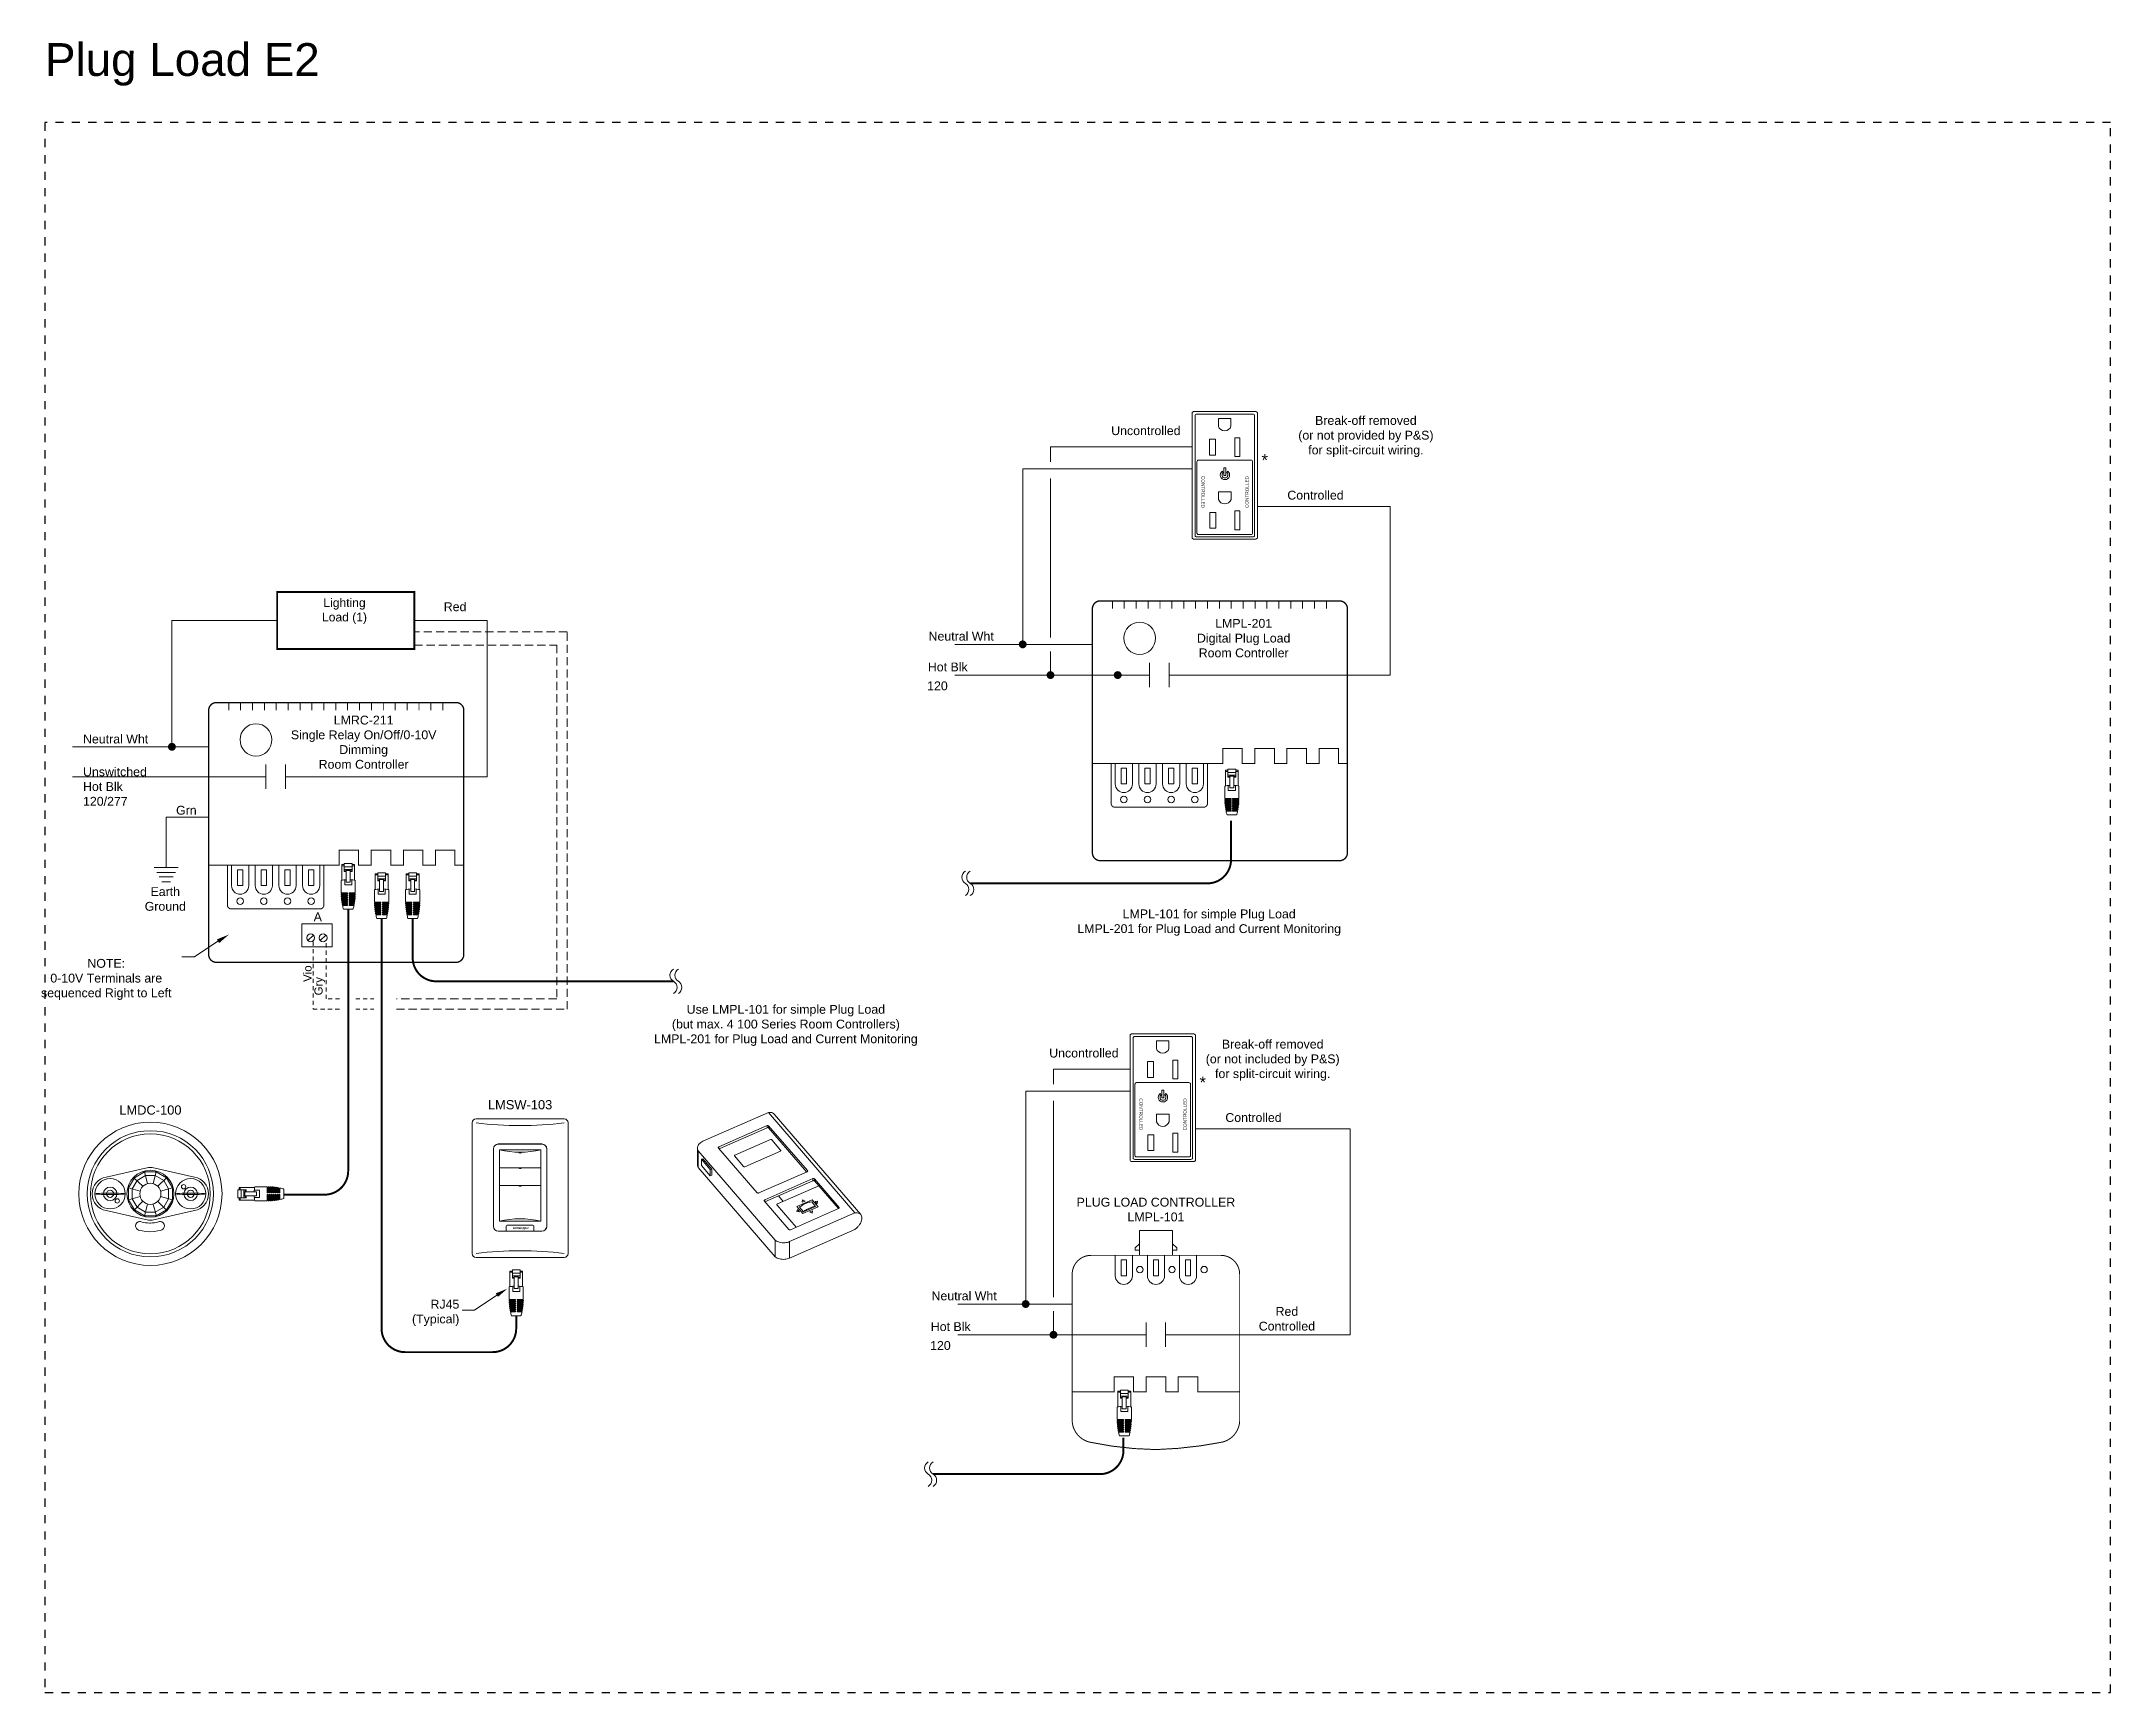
# Model space of a CAD drawing. Header units: inches. Extents: x -60 to 2005, y -577 to 104.
# Drawn here: x 11.5 to 74.7, y -68.3 to -17.9 of the extents above; entities that cross this region are included whole.
import ezdxf
from ezdxf.enums import TextEntityAlignment as Align

# ---------------------------------------------------------------- set-up
doc = ezdxf.new("R2010")
doc.units = ezdxf.units.IN
doc.header["$MEASUREMENT"] = 0
for name, pattern in [('Demo', [0.5, 0.25, -0.25]), ('HIDDEN', [0.375, 0.25, -0.125]), ('HIDDEN2', [0.1875, 0.125, -0.0625])]:
    doc.linetypes.add(name, pattern=pattern)
doc.layers.get('0').update_dxf_attribs({"lineweight": 5})
doc.layers.add('PS Borders', color=40, linetype='Demo', lineweight=5, plot=False)
for name, color, linetype, lineweight in [('WS', 3, 'Continuous', 5), ('WS_DETAIL', 7, 'Continuous', 5), ('WS_LineVoltage', 1, 'Continuous', 5), ('WS_LowVoltage', 6, 'Continuous', 5)]:
    doc.layers.add(name, color=color, linetype=linetype, lineweight=lineweight)
doc.styles.add('ARIAL', font='arial.ttf')

msp = doc.modelspace()

# ---------------------------------------------------------------- texts
at = {"style": 'ARIAL'}
for s, p in [('Uncontrolled', (46.314, -29.805)), ('Controlled', (51.293, -31.773)), ('Uncontrolled', (44.421, -48.801)), ('Controlled', (49.4, -50.769))]:
    msp.add_text(s, height=0.27, dxfattribs=at).set_placement(p, align=Align.MIDDLE_RIGHT)
for rotation, p in [(270, (47.053, -31.676)), (90, (48.289, -31.676)), (270, (45.16, -50.672)), (90, (46.396, -50.672))]:
    msp.add_text('CONTROLLED', height=0.1025, rotation=rotation, dxfattribs=at).set_placement(p, align=Align.TOP_CENTER)
at = {"lineweight": -3, "insert": (11.643, -17.977), "char_height": 1, "attachment_point": 1, "style": 'ARIAL'}
msp.add_mtext_dynamic_manual_height_columns('Plug Load E2', width=21.74617, gutter_width=1, heights=[0], dxfattribs=at)
at = {"style": 'ARIAL'}
for s, insert, char_height, width, attachment_point in [('Break-off removed\\P(or not provided by P&S) \\Pfor split-circuit wiring.', (51.973, -29.358), 0.27, 5.39734, 2), ('LMRC-211 \\PSingle Relay On/Off/0-10V Dimming \\PRoom Controller', (21.372, -38.503), 0.27, 5.65995, 2), ('Grn', (15.645, -41.392), 0.2699, 4.23614, 4), ('Earth\\PGround', (15.316, -44.1), 0.2699, 6.92856, 5), ('A', (19.972, -44.642), 0.27, 0.63245, 5), ('LMPL-101 for simple Plug Load\\PLMPL-201 for Plug Load and Current Monitoring', (47.188, -44.419), 0.27, 8.75726, 2), ('NOTE:\\P0-10V Terminals are sequenced Right to Left', (13.513, -46.554), 0.26989, 4.14224, 5), ('Use LMPL-101 for simple Plug Load^J(but max. 4 100 Series Room Controllers)\\PLMPL-201 for Plug Load and Current Monitoring', (34.263, -47.331), 0.27, 8.75726, 2), ('Break-off removed\\P(or not included by P&S) \\Pfor split-circuit wiring.', (49.127, -48.394), 0.27, 5.39734, 2), ('PLUG LOAD CONTROLLER\\PLMPL-101', (45.562, -53.217), 0.27, 6.12411, 2), ('Red\\PControlled', (49.561, -56.551), 0.27, 4.91646, 2)]:
    msp.add_mtext(s, dxfattribs=dict(at, insert=insert, char_height=char_height, width=width, attachment_point=attachment_point))
at = {"linetype": 'Continuous', "attachment_point": 4, "style": 'ARIAL'}
for s, insert, char_height, width in [('*', (48.786, -30.703), 0.364, 9.3476), ('Red', (23.818, -35.181), 0.27, 6.16099), ('Neutral Wht', (38.62, -36.08), 0.27, 2.38127), ('Hot Blk', (38.599, -37.018), 0.27, 1.51984), ('120', (38.577, -37.595), 0.27, 4.47708), ('Neutral Wht', (12.804, -39.218), 0.27, 4.47708), ('Unswitched\\PHot Blk\\P120/277', (12.804, -40.669), 0.27, 6.93133), ('*', (46.893, -49.699), 0.364, 9.3476), ('Neutral Wht', (38.71, -56.214), 0.27, 2.38127), ('Hot Blk', (38.689, -57.152), 0.27, 1.51984), ('120', (38.667, -57.729), 0.27, 4.47708)]:
    msp.add_mtext(s, dxfattribs=dict(at, insert=insert, char_height=char_height, width=width))
at = {"linetype": 'HIDDEN2', "insert": (20.788, -34.923), "char_height": 0.26382, "width": 1.48242, "attachment_point": 2, "style": 'ARIAL'}
msp.add_mtext('Lighting Load (1)', dxfattribs=at)
at = {"linetype": 'Continuous', "char_height": 0.2499, "width": 6.41514, "attachment_point": 4, "rotation": 90, "style": 'ARIAL'}
for s, insert in [('Vio', (19.658, -46.63)), ('Gry', (20.031, -47.042))]:
    msp.add_mtext(s, dxfattribs=dict(at, insert=insert))

# ---------------------------------------------------------------- blocks, each defined once
blk = doc.blocks.new('A$C756910A1')
at = {"layer": 'WS_DETAIL'}
for p, q in [((0.15, 6.6), (0.15, 10.17)), ((0.15, 10.17), (0.73, 10.17)), ((0.73, 9.92), (0.15, 9.92)), ((0.73, 10.43), (0.73, 8.56)), ((0.73, 10.43), (2.51, 10.43)), ((2.51, 9.66), (0.73, 9.66)), ((2.51, 10.43), (2.51, 8.56)), ((3.08, 10.17), (2.51, 10.17)), ((3.08, 9.92), (2.51, 9.92)), ((3.08, 6.6), (3.08, 10.17)), ((0, 6.56), (0, 3.73)), ((2.51, 9.06), (0.73, 9.06)), ((0.73, 8.74), (1.17, 8.74)), ((0.73, 8.56), (1.17, 8.56)), ((0.81, 6.7), (0.81, 5.55)), ((0.81, 5.55), (2.42, 5.55)), ((1.17, 6.17), (1.17, 9.06)), ((1.17, 8.85), (2.06, 8.85)), ((1.17, 6.17), (2.06, 6.17)), ((2.06, 6.17), (2.06, 9.06)), ((2.06, 8.74), (2.51, 8.74)), ((2.51, 8.56), (2.06, 8.56)), ((2.42, 6.7), (2.42, 5.55)), ((3.23, 6.56), (3.23, 3.73)), ((0, 3.73), (1.43, 3.73)), ((0, 3.51), (1.43, 3.51)), ((0.01, 3.29), (1.43, 3.29)), ((0.02, 3.06), (1.43, 3.06)), ((0.03, 2.84), (1.43, 2.84)), ((0.05, 2.62), (1.43, 2.62)), ((0.07, 2.4), (1.43, 2.4)), ((0.09, 2.18), (1.43, 2.18)), ((0.12, 1.96), (1.43, 1.96)), ((0.15, 1.74), (1.43, 1.74)), ((0.18, 1.52), (1.43, 1.52)), ((0.22, 1.3), (1.43, 1.3)), ((0.26, 1.08), (1.43, 1.08)), ((0.31, 0.86), (1.43, 0.86)), ((0.89, 3.73), (0.89, 3.51)), ((0.89, 3.29), (0.89, 3.06)), ((0.89, 2.84), (0.89, 2.62)), ((0.89, 2.4), (0.89, 2.18)), ((0.89, 1.96), (0.89, 1.74)), ((0.89, 1.52), (0.89, 1.3)), ((0.89, 1.08), (0.89, 0.86)), ((1.43, 3.51), (1.43, 3.73)), ((1.43, 3.06), (1.43, 3.29)), ((1.43, 2.62), (1.43, 2.84)), ((1.43, 2.18), (1.43, 2.4)), ((1.43, 1.74), (1.43, 1.96)), ((1.43, 1.3), (1.43, 1.52)), ((1.43, 0.86), (1.43, 1.08)), ((1.8, 3.73), (3.23, 3.73)), ((1.8, 3.51), (1.8, 3.73)), ((1.8, 3.51), (3.23, 3.51)), ((1.8, 3.29), (3.23, 3.29)), ((1.8, 3.06), (1.8, 3.29)), ((1.8, 3.06), (3.22, 3.06)), ((1.8, 2.84), (3.2, 2.84)), ((1.8, 2.62), (1.8, 2.84)), ((1.8, 2.62), (3.19, 2.62)), ((1.8, 2.4), (3.17, 2.4)), ((1.8, 2.18), (1.8, 2.4)), ((1.8, 2.18), (3.14, 2.18)), ((1.8, 1.96), (3.12, 1.96)), ((1.8, 1.74), (1.8, 1.96)), ((1.8, 1.74), (3.09, 1.74)), ((1.8, 1.52), (3.05, 1.52)), ((1.8, 1.3), (1.8, 1.52)), ((1.8, 1.3), (3.01, 1.3)), ((1.8, 1.08), (2.97, 1.08)), ((1.8, 0.86), (1.8, 1.08)), ((1.8, 0.86), (2.92, 0.86)), ((2.34, 3.73), (2.34, 3.51)), ((2.34, 3.29), (2.34, 3.06)), ((2.34, 2.84), (2.34, 2.62)), ((2.34, 2.4), (2.34, 2.18)), ((2.34, 1.96), (2.34, 1.74)), ((2.34, 1.52), (2.34, 1.3)), ((2.34, 1.08), (2.34, 0.86)), ((2.69, 0), (0.52, 0))]:
    blk.add_line(p, q, dxfattribs=at)
for centre, radius, start, end in [((1.62, -0.58), 7.33, 93.502, 102.7411), ((1.62, -0.58), 7.33, 77.2589, 86.498), ((13.49, 3.73), 13.49, 180.937, 181.8742), ((13.49, 3.73), 13.49, 182.8119, 183.7504), ((13.49, 3.73), 13.49, 184.6899, 185.6307), ((13.49, 3.73), 13.49, 186.573, 187.5171), ((13.49, 3.73), 13.49, 188.4632, 189.4117), ((13.49, 3.73), 13.49, 190.3627, 191.3167), ((13.49, 3.73), 13.49, 192.2739, 196.0379), ((-10.25, 3.73), 13.49, 343.9621, 347.7261), ((-10.25, 3.73), 13.49, 348.6833, 349.6373), ((-10.25, 3.73), 13.49, 350.5883, 351.5368), ((-10.25, 3.73), 13.49, 352.4829, 353.427), ((-10.25, 3.73), 13.49, 354.3693, 355.3101), ((-10.25, 3.73), 13.49, 356.2496, 357.1881), ((-10.25, 3.73), 13.49, 358.1258, 359.063)]:
    blk.add_arc(centre, radius, start, end, dxfattribs=at)
blk = doc.blocks.new('RJ45')
at = {"layer": 'WS_DETAIL', "xscale": 1.117448685388325, "yscale": 1.117448685388325, "zscale": 1.117448685388325}
blk.add_blockref('A$C756910A1', (59.47, 150.68), dxfattribs=at)
blk = doc.blocks.new('A$C28216DC1')
at = {"layer": 'WS_DETAIL'}
blk.add_lwpolyline([(22.84, 8.11), (17.13, 4.27), (13.98, 4.27)], dxfattribs=at)
blk.add_solid([(23.11, 7.67), (22.56, 8.56), (25.52, 9.76)], dxfattribs=at)
at = {"layer": 'WS_DETAIL', "linetype": 'Continuous', "insert": (13.29, 3.59), "char_height": 2.25, "width": 37.309, "attachment_point": 6, "style": 'ARIAL'}
blk.add_mtext('\\pi29.81;RJ45\\P\\pi22.42;(Typical)', dxfattribs=at)
blk = doc.blocks.new('A$C222B27AB')
at = {"const_width": 0.25}
blk.add_lwpolyline([(0.12, 11.27), (0.12, 1.12, 0.414214), (1.12, 0.12), (23.67, 0.12, 0.414214), (24.67, 1.12), (24.67, 11.27)], format="xyb", dxfattribs=at)
for points in [[(2.69, 6.06), (4.02, 6.06), (4.02, 10.08), (2.69, 10.08)], [(8.72, 6.06), (10.05, 6.06), (10.05, 10.08), (8.72, 10.08)], [(14.75, 6.06), (16.07, 6.06), (16.07, 10.08), (14.75, 10.08)], [(20.78, 6.06), (22.1, 6.06), (22.1, 10.08), (20.78, 10.08)]]:
    blk.add_lwpolyline(points, close=True)
at = {"layer": 'WS_DETAIL'}
for p, q in [((1.17, 11.27), (1.17, 6.06)), ((5.54, 6.06), (5.54, 11.27)), ((7.2, 11.27), (7.2, 6.06)), ((11.57, 6.06), (11.57, 11.27)), ((13.23, 11.27), (13.23, 6.06)), ((17.6, 6.06), (17.6, 11.27)), ((19.26, 11.27), (19.26, 6.06)), ((23.62, 6.06), (23.62, 11.27))]:
    blk.add_line(p, q, dxfattribs=at)
for centre in [(3.36, 2.11), (9.38, 2.11), (15.41, 2.11), (21.44, 2.11)]:
    blk.add_circle(centre, 0.82, dxfattribs=at)
for centre in [(3.36, 6.06), (9.38, 6.06), (15.41, 6.06), (21.44, 6.06)]:
    blk.add_arc(centre, 2.18, 180, 0, dxfattribs=at)
blk = doc.blocks.new('A$C2A821E27')
for p, q in [((1.27, 1.3), (2.43, 2.46)), ((3.84, 1.3), (5, 2.46))]:
    blk.add_line(p, q)
blk.add_lwpolyline([(0, 4.76), (6.27, 4.76), (6.27, 0), (0, 0)], close=True)
for centre in [(1.85, 1.88), (4.42, 1.88)]:
    blk.add_circle(centre, 0.82)
blk = doc.blocks.new('A$C017659A6')
for p, q in [((0, 0.245), (0.409, 0.245)), ((0.044, 0.16), (0.365, 0.16)), ((0.082, 0.085), (0.326, 0.085)), ((0.129, 0), (0.28, 0))]:
    blk.add_line(p, q)
blk = doc.blocks.new('LMCT-100_i')
at = {"extrusion": (0, 0.700492, 0.71366)}
for p, q in [((-24.44, 12.57), (-4.49, 21.34)), ((21.96, -9.31), (-4.49, 21.34)), ((-2.72, 20.82), (23.73, -9.83)), ((-19.6, 10.84), (-4.88, 17.31)), ((-4.88, 16.69), (-19.52, 10.26)), ((-14.71, 8.31), (-3.84, 13.09)), ((-4.89, 17.31), (-4.89, 16.68)), ((-4.39, 17.23), (7.47, 3.58)), ((-4.39, 17.22), (-4.39, 16.6)), ((7.2, 3.17), (-4.39, 16.6)), ((-3.47, 13.03), (-0.73, 9.81)), ((-26.13, 10.41), (-26.13, 5.37)), ((-25.93, 9.59), (-25.93, 4.54)), ((-25.92, 9.59), (-2.4, -17.69)), ((-24.48, 7.23), (-24.92, 7.04)), ((-24.92, 7.04), (-22.2, 3.89)), ((-24.92, 7.04), (-24.92, 5.11)), ((-7.85, -3.15), (-19.72, 10.49)), ((-19.6, 10.84), (-19.6, 10.35)), ((-12.03, 4.85), (-14.8, 8.05)), ((-0.8, 9.56), (-11.67, 4.79)), ((-22.2, 1.96), (-24.92, 5.11)), ((-22.2, 3.89), (-21.76, 4.08)), ((-22.2, 1.96), (-22.2, 3.89)), ((-21.76, 2.15), (-22.2, 1.96)), ((-21.76, 2.15), (-21.76, 4.08)), ((7.36, 3.23), (-7.36, -3.23)), ((-5.6, -5.33), (9.12, 1.14)), ((9.12, 0.51), (-5.52, -5.91)), ((7.47, 3.58), (7.47, 3.31)), ((9.12, 1.14), (9.12, 0.51)), ((9.61, 1.05), (17.1, -7.63)), ((9.61, 1.05), (9.61, 0.43)), ((16.9, -8.02), (9.61, 0.43)), ((1.77, -14.36), (-5.72, -5.68)), ((-5.6, -5.33), (-5.6, -5.82)), ((-1.72, -6.58), (10.88, -1.04)), ((0.07, -5.79), (-1.38, -4.1)), ((4.2, -7.4), (8.9, -5.34)), ((8.76, -5.94), (9.96, -7.33)), ((10.7, -7.42), (8.9, -5.34)), ((3.96, -13.7), (-1.84, -6.93)), ((21.96, -9.31), (2, -18.08)), ((16.98, -7.98), (2.27, -14.44)), ((6, -9.49), (4.2, -7.4)), ((5.05, -8.96), (4.42, -8.23)), ((6.24, -8.97), (5.04, -7.57)), ((6, -9.49), (10.7, -7.42)), ((6.24, -8.97), (9.96, -7.33)), ((17.1, -7.63), (17.1, -7.9)), ((-2.4, -22.73), (-2.4, -17.69)), ((2, -23.12), (21.96, -14.36)), ((2, -18.08), (2, -23.12))]:
    blk.add_line(p, q, dxfattribs=at)
for p, q in [((5.83, -6.07), (5.93, -5.37)), ((6.71, -5.7), (5.93, -5.37)), ((9.78, -5.85), (10.48, -5.73)), ((10.4, -6.57), (10.48, -5.73)), ((4.42, -8.23), (4.2, -8.91)), ((5.05, -8.96), (4.2, -8.91)), ((8.87, -9.36), (8.09, -9.03)), ((8.87, -9.36), (8.97, -8.66))]:
    blk.add_line(p, q)
at = {"extrusion": (-0.310472, -0.62793, 0.71366)}
for p, q in [((6.71, -5.7), (5.83, -6.07)), ((8.97, -8.66), (8.09, -9.03))]:
    blk.add_line(p, q, dxfattribs=at)
at = {"extrusion": (-0.692921, 0.102711, 0.71366)}
blk.add_line((10.4, -6.57), (9.78, -5.85), dxfattribs=at)
for centre in [(-4.71, 16.87), (-4.71, 16.25)]:
    blk.add_arc(centre, 0.477, 48.60147, 112.12899)
for points, knots in [([(-4.49, 21.34), (-4.24, 21.37), (-3.76, 21.38), (-3.16, 21.21), (-2.85, 20.98), (-2.72, 20.83), (-2.72, 20.82)], [0, 0, 0, 0, 0.1, 0.2, 0.3, 0.3044799, 0.3044799, 0.3044799, 0.3044799]), ([(-25.93, 4.54), (-26.02, 4.72), (-26.11, 5), (-26.13, 5.28), (-26.13, 5.37)], [0, 0, 0, 0, 0.1666667, 0.2459578, 0.2459578, 0.2459578, 0.2459578])]:
    blk.add_open_spline(points, degree=3, knots=knots)
for points in [[(-3.84, 13.09), (-3.82, 13.1), (-3.78, 13.11), (-3.71, 13.12), (-3.64, 13.11), (-3.57, 13.1), (-3.52, 13.07), (-3.49, 13.04), (-3.47, 13.03)], [(-24.44, 12.57), (-24.67, 12.47), (-25.09, 12.23), (-25.6, 11.79), (-25.95, 11.27), (-26.13, 10.71), (-26.14, 10.14), (-26.02, 9.77), (-25.93, 9.59)], [(-19.72, 10.49), (-19.73, 10.51), (-19.76, 10.55), (-19.77, 10.62), (-19.77, 10.69), (-19.73, 10.75), (-19.68, 10.8), (-19.63, 10.83), (-19.6, 10.84)], [(-14.8, 8.05), (-14.81, 8.07), (-14.83, 8.1), (-14.84, 8.15), (-14.83, 8.2), (-14.81, 8.24), (-14.77, 8.28), (-14.73, 8.3), (-14.71, 8.31)], [(-0.73, 9.81), (-0.72, 9.8), (-0.7, 9.77), (-0.69, 9.72), (-0.69, 9.67), (-0.72, 9.62), (-0.76, 9.58), (-0.8, 9.56), (-0.82, 9.55)], [(-11.67, 4.79), (-11.69, 4.78), (-11.73, 4.76), (-11.8, 4.75), (-11.87, 4.76), (-11.93, 4.78), (-11.99, 4.81), (-12.02, 4.83), (-12.03, 4.85)], [(7.47, 3.58), (7.49, 3.56), (7.51, 3.52), (7.53, 3.46), (7.52, 3.39), (7.48, 3.32), (7.43, 3.27), (7.38, 3.24), (7.35, 3.23)], [(9.12, 1.14), (9.14, 1.15), (9.2, 1.17), (9.3, 1.18), (9.39, 1.17), (9.48, 1.15), (9.56, 1.11), (9.6, 1.07), (9.61, 1.05)], [(9.61, 0.43), (9.6, 0.45), (9.56, 0.48), (9.48, 0.52), (9.39, 0.55), (9.3, 0.56), (9.2, 0.54), (9.14, 0.53), (9.12, 0.51)], [(-7.36, -3.23), (-7.38, -3.24), (-7.44, -3.26), (-7.54, -3.27), (-7.63, -3.27), (-7.72, -3.24), (-7.8, -3.2), (-7.84, -3.17), (-7.85, -3.15)], [(-5.72, -5.68), (-5.73, -5.66), (-5.76, -5.62), (-5.77, -5.56), (-5.76, -5.49), (-5.73, -5.42), (-5.67, -5.37), (-5.62, -5.34), (-5.6, -5.33)], [(5.04, -7.57), (5.33, -7.34), (5.94, -6.91), (6.9, -6.4), (7.85, -6.06), (8.47, -5.96), (8.76, -5.94)], [(-1.84, -6.93), (-1.85, -6.91), (-1.88, -6.87), (-1.89, -6.8), (-1.88, -6.74), (-1.85, -6.67), (-1.8, -6.62), (-1.75, -6.59), (-1.72, -6.58)], [(9.96, -7.33), (9.67, -7.35), (9.06, -7.46), (8.1, -7.8), (7.14, -8.3), (6.53, -8.73), (6.24, -8.97)], [(17.1, -7.63), (17.12, -7.65), (17.14, -7.69), (17.16, -7.75), (17.15, -7.82), (17.11, -7.88), (17.06, -7.94), (17.01, -7.97), (16.98, -7.98)], [(21.96, -14.36), (22.21, -14.17), (22.68, -13.76), (23.28, -13.06), (23.74, -12.32), (24.02, -11.58), (24.12, -10.88), (24.02, -10.27), (23.74, -9.78), (23.28, -9.44), (22.68, -9.27), (22.21, -9.28), (21.96, -9.31)], [(-2.4, -17.69), (-2.22, -17.83), (-1.8, -18.07), (-1.08, -18.32), (-0.3, -18.46), (0.5, -18.47), (1.29, -18.34), (1.78, -18.18), (2, -18.08)], [(2.27, -14.44), (2.24, -14.46), (2.18, -14.48), (2.09, -14.49), (1.99, -14.48), (1.9, -14.45), (1.83, -14.42), (1.79, -14.38), (1.77, -14.36)], [(2, -23.12), (1.78, -23.22), (1.29, -23.39), (0.5, -23.51), (-0.3, -23.5), (-1.08, -23.37), (-1.8, -23.11), (-2.22, -22.87), (-2.4, -22.73)]]:
    blk.add_open_spline(points, degree=3)
at = {"layer": 'WS_DETAIL'}
blk.add_line((-24.48, 7.23), (-21.76, 4.08), dxfattribs=at)
at = {"layer": 'WS_DETAIL', "extrusion": (0, 0.700492, 0.71366)}
blk.add_line((-25.93, 4.54), (-2.4, -22.73), dxfattribs=at)
blk = doc.blocks.new('WallPlate1Gang')
for p, q in [((-11.72, 0.96), (-11.72, 32.87)), ((-10.76, 33.83), (10.76, 33.83)), ((11.72, 32.87), (11.72, 0.96)), ((-6.49, 26.51), (-6.49, 7.57)), ((-5.31, 27.69), (5.31, 27.69)), ((6.49, 26.51), (6.49, 7.57)), ((5.31, 6.39), (-5.31, 6.39)), ((-10.76, 0), (10.76, 0))]:
    blk.add_line(p, q)
for centre, radius, start, end in [((-10.76, 32.87), 0.96, 90, 180), ((0, 117.5), 85.31, 262.7571, 277.2429), ((10.76, 32.87), 0.96, 0, 90), ((-5.31, 26.51), 1.18, 90, 180), ((5.31, 26.51), 1.18, 0, 90), ((-5.31, 7.57), 1.18, 180, 270), ((5.31, 7.57), 1.18, 270, 0), ((-10.76, 0.96), 0.96, 180, 270), ((0, -83.67), 85.31, 82.7571, 97.2429), ((10.76, 0.96), 0.96, 270, 0)]:
    blk.add_arc(centre, radius, start, end)
blk = doc.blocks.new('*U137')
blk.add_blockref('WallPlate1Gang', (0, -0.01))
blk = doc.blocks.new('*U252')
for p, q in [((-5.32, 21.31), (5.32, 21.31)), ((-6.5, 20.13), (-6.5, 1.18)), ((-5.07, 2.44), (-5.07, 19.89)), ((-5.07, 19.89), (5.07, 19.89)), ((-5.07, 19.89), (5.07, 19.89)), ((-5.07, 19.89), (5.07, 19.89)), ((-5.07, 19.89), (5.07, 19.89)), ((-5.07, 19.89), (5.07, 19.89)), ((-5.07, 19.89), (5.07, 19.89)), ((-5.07, 19.89), (5.07, 19.89)), ((-5.07, 15.52), (0, 15.52)), ((-0.33, 19.29), (-0.33, 19.19)), ((-0.33, 15.53), (-0.33, 15.42)), ((0, 15.52), (5.07, 15.52)), ((0.33, 19.29), (0.33, 19.19)), ((0.33, 15.53), (0.33, 15.42)), ((5.07, 19.89), (5.07, 2.44)), ((6.5, 20.13), (6.5, 1.18)), ((-5.07, 11.16), (0, 11.16)), ((-0.33, 11.17), (-0.33, 11.06)), ((0, 11.16), (5.07, 11.16)), ((0.33, 11.17), (0.33, 11.06)), ((5.32, 0), (-5.32, 0)), ((5.07, 2.44), (-5.07, 2.44)), ((-3.38, 1.24), (-3.38, 0)), ((3.14, 1.48), (-3.14, 1.48)), ((3.38, 1.24), (3.38, 0))]:
    blk.add_line(p, q)
for centre, radius, start, end in [((-5.32, 20.13), 1.18, 90, 180), ((5.32, 20.13), 1.18, 0, 90), ((0, 41.25), 21.96, 256.6482, 283.3518), ((0, 19.73), 0.639, 238.6629, 301.3371), ((0, 15.97), 0.639, 238.6629, 301.3371), ((0, 11.61), 0.639, 238.6629, 301.3371), ((-5.32, 1.18), 1.18, 180, 270), ((0, -18.92), 21.96, 76.6482, 103.3518), ((-3.14, 1.24), 0.239, 90, 180), ((3.14, 1.24), 0.239, 0, 90), ((5.32, 1.18), 1.18, 270, 0)]:
    blk.add_arc(centre, radius, start, end)
at = {"style": 'ARIAL'}
for s, insert, char_height, width, attachment_point in [('LMSW-103', (0, 32.02), 2.25, 40.9705, 2), ('{\\fArial|b1|i1|c0|p34;Wattstopper}', (-1.79, 1.04), 0.4798, 3.7953, 1)]:
    blk.add_mtext(s, dxfattribs=dict(at, insert=insert, char_height=char_height, width=width, attachment_point=attachment_point))
blk = doc.blocks.new('*U257')
at = {"lineweight": 18}
for points in [[(-1.44, -5.36), (-3.92, -3.92), (-5.36, -1.44), (-5.36, 1.43), (-3.92, 3.92), (-1.44, 5.36), (1.43, 5.36), (3.92, 3.92), (5.36, 1.43), (5.36, -1.44), (3.92, -3.92), (1.43, -5.36), (-1.44, -5.36)], [(-1.44, 5.36), (-0.67, 2.5)], [(1.43, 5.36), (0.67, 2.5)], [(-2.5, 0.67), (-5.36, 1.43)], [(-1.2, -4.47), (-3.27, -3.27), (-4.47, -1.2), (-4.47, 1.2), (-3.27, 3.27), (-1.2, 4.46), (1.2, 4.46), (3.27, 3.27), (4.46, 1.2), (4.46, -1.2), (3.27, -3.27), (1.2, -4.47), (-1.2, -4.47)], [(-3.97, 3.84), (-1.83, 1.83)], [(3.92, 3.92), (1.83, 1.83)], [(5.36, 1.43), (2.5, 0.67)], [(-2.5, -0.67), (-5.36, -1.44)], [(-1.83, -1.83), (-3.92, -3.92)], [(-0.67, -2.5), (-1.44, -5.36)], [(3.87, -3.95), (1.83, -1.84)], [(5.36, -1.44), (2.5, -0.67)]]:
    blk.add_lwpolyline(points, dxfattribs=at)
for points, knots in [([(17.49, 0), (17.49, -9.66), (9.66, -17.49), (0, -17.49), (-9.66, -17.49), (-17.49, -9.66), (-17.49, 0), (-17.49, 9.66), (-9.66, 17.49), (0, 17.49), (9.66, 17.49), (17.49, 9.66), (17.49, 0)], [0, 0, 0, 0, 1, 1, 1, 2, 2, 2, 3, 3, 3, 4, 4, 4, 4]), ([(15.41, 0), (15.41, -8.51), (8.51, -15.41), (0, -15.41), (-8.51, -15.41), (-15.41, -8.51), (-15.41, 0), (-15.41, 8.51), (-8.51, 15.41), (0, 15.41), (8.51, 15.41), (15.41, 8.51), (15.41, 0)], [0, 0, 0, 0, 1, 1, 1, 2, 2, 2, 3, 3, 3, 4, 4, 4, 4]), ([(14.63, 0), (14.63, -8.08), (8.08, -14.63), (0, -14.63), (-8.08, -14.63), (-14.63, -8.08), (-14.63, 0), (-14.63, 8.08), (-8.08, 14.63), (0, 14.63), (8.08, 14.63), (14.63, 8.08), (14.63, 0)], [0, 0, 0, 0, 1, 1, 1, 2, 2, 2, 3, 3, 3, 4, 4, 4, 4]), ([(-14.21, 0), (-14.21, 2.03), (-12.74, 3.73), (-10.81, 4.08), (-10.81, 4.08), (-0.46, 6.4), (-0.46, 6.4), (-0.33, 6.43), (-0.17, 6.45), (0, 6.45)], [0, 0, 0, 0, 1, 1, 1, 2, 2, 2, 3, 3, 3, 3]), ([(5.74, 0), (5.74, -3.17), (3.17, -5.74), (0, -5.74), (-3.17, -5.74), (-5.74, -3.17), (-5.74, 0), (-5.74, 3.17), (-3.17, 5.74), (0, 5.74), (3.17, 5.74), (5.74, 3.17), (5.74, 0)], [0, 0, 0, 0, 1, 1, 1, 2, 2, 2, 3, 3, 3, 4, 4, 4, 4]), ([(14.21, 0), (14.21, 2.03), (12.74, 3.73), (10.81, 4.08), (10.81, 4.08), (0.46, 6.4), (0.46, 6.4), (0.33, 6.43), (0.17, 6.45), (0, 6.45)], [0, 0, 0, 0, 1, 1, 1, 2, 2, 2, 3, 3, 3, 3]), ([(-6.13, 0), (-6.13, -2.05), (-7.79, -3.7), (-9.84, -3.7), (-11.88, -3.7), (-13.54, -2.05), (-13.54, 0), (-13.54, 2.04), (-11.88, 3.7), (-9.84, 3.7), (-7.79, 3.7), (-6.13, 2.04), (-6.13, 0)], [0, 0, 0, 0, 1, 1, 1, 2, 2, 2, 3, 3, 3, 4, 4, 4, 4]), ([(-6.13, 0), (-6.13, -2.05), (-7.79, -3.7), (-9.84, -3.7), (-11.88, -3.7), (-13.54, -2.05), (-13.54, 0), (-13.54, 2.04), (-11.88, 3.7), (-9.84, 3.7), (-7.79, 3.7), (-6.13, 2.04), (-6.13, 0)], [0, 0, 0, 0, 1, 1, 1, 2, 2, 2, 3, 3, 3, 4, 4, 4, 4]), ([(-6.14, 0), (-6.14, -0.09), (-7.79, -0.17), (-9.84, -0.17), (-11.88, -0.17), (-13.53, -0.09), (-13.53, 0), (-13.53, 0.09), (-11.88, 0.16), (-9.84, 0.16), (-7.79, 0.16), (-6.14, 0.09), (-6.14, 0)], [0, 0, 0, 0, 1, 1, 1, 2, 2, 2, 3, 3, 3, 4, 4, 4, 4]), ([(-6.14, 0), (-6.14, -0.09), (-7.79, -0.17), (-9.84, -0.17), (-11.88, -0.17), (-13.53, -0.09), (-13.53, 0), (-13.53, 0.09), (-11.88, 0.16), (-9.84, 0.16), (-7.79, 0.16), (-6.14, 0.09), (-6.14, 0)], [0, 0, 0, 0, 1, 1, 1, 2, 2, 2, 3, 3, 3, 4, 4, 4, 4]), ([(-8.18, 0), (-8.18, -0.91), (-8.92, -1.66), (-9.84, -1.66), (-10.75, -1.66), (-11.49, -0.91), (-11.49, 0), (-11.49, 0.91), (-10.75, 1.65), (-9.84, 1.65), (-8.92, 1.65), (-8.18, 0.91), (-8.18, 0)], [0, 0, 0, 0, 1, 1, 1, 2, 2, 2, 3, 3, 3, 4, 4, 4, 4]), ([(-8.18, 0), (-8.18, -0.91), (-8.92, -1.66), (-9.84, -1.66), (-10.75, -1.66), (-11.49, -0.91), (-11.49, 0), (-11.49, 0.91), (-10.75, 1.65), (-9.84, 1.65), (-8.92, 1.65), (-8.18, 0.91), (-8.18, 0)], [0, 0, 0, 0, 1, 1, 1, 2, 2, 2, 3, 3, 3, 4, 4, 4, 4]), ([(-8.97, 0), (-8.97, -0.48), (-9.36, -0.87), (-9.84, -0.87), (-10.32, -0.87), (-10.7, -0.48), (-10.7, 0), (-10.7, 0.48), (-10.32, 0.87), (-9.84, 0.87), (-9.36, 0.87), (-8.97, 0.48), (-8.97, 0)], [0, 0, 0, 0, 1, 1, 1, 2, 2, 2, 3, 3, 3, 4, 4, 4, 4]), ([(-8.97, 0), (-8.97, -0.48), (-9.36, -0.87), (-9.84, -0.87), (-10.32, -0.87), (-10.7, -0.48), (-10.7, 0), (-10.7, 0.48), (-10.32, 0.87), (-9.84, 0.87), (-9.36, 0.87), (-8.97, 0.48), (-8.97, 0)], [0, 0, 0, 0, 1, 1, 1, 2, 2, 2, 3, 3, 3, 4, 4, 4, 4]), ([(2.59, 0), (2.59, -1.43), (1.43, -2.59), (0, -2.59), (-1.43, -2.59), (-2.59, -1.43), (-2.59, 0), (-2.59, 1.43), (-1.43, 2.59), (0, 2.59), (1.43, 2.59), (2.59, 1.43), (2.59, 0)], [0, 0, 0, 0, 1, 1, 1, 2, 2, 2, 3, 3, 3, 4, 4, 4, 4]), ([(6.13, 0), (6.13, 2.04), (7.79, 3.7), (9.83, 3.7), (11.88, 3.7), (13.54, 2.04), (13.54, 0), (13.54, -2.05), (11.88, -3.7), (9.83, -3.7), (7.79, -3.7), (6.13, -2.05), (6.13, 0)], [0, 0, 0, 0, 1, 1, 1, 2, 2, 2, 3, 3, 3, 4, 4, 4, 4]), ([(6.14, 0), (6.14, 0.09), (7.79, 0.16), (9.83, 0.16), (11.88, 0.16), (13.53, 0.09), (13.53, 0), (13.53, -0.09), (11.88, -0.17), (9.83, -0.17), (7.79, -0.17), (6.14, -0.09), (6.14, 0)], [0, 0, 0, 0, 1, 1, 1, 2, 2, 2, 3, 3, 3, 4, 4, 4, 4]), ([(7.57, 1.73), (7.57, 2.02), (7.81, 2.25), (8.1, 2.25), (8.39, 2.25), (8.62, 2.02), (8.62, 1.73), (8.62, 1.44), (8.39, 1.2), (8.1, 1.2), (7.81, 1.2), (7.57, 1.44), (7.57, 1.73)], [0, 0, 0, 0, 1, 1, 1, 2, 2, 2, 3, 3, 3, 4, 4, 4, 4]), ([(8.18, 0), (8.18, 0.91), (8.92, 1.65), (9.83, 1.65), (10.75, 1.65), (11.49, 0.91), (11.49, 0), (11.49, -0.91), (10.75, -1.66), (9.83, -1.66), (8.92, -1.66), (8.18, -0.91), (8.18, 0)], [0, 0, 0, 0, 1, 1, 1, 2, 2, 2, 3, 3, 3, 4, 4, 4, 4]), ([(8.97, 0), (8.97, 0.48), (9.36, 0.87), (9.83, 0.87), (10.31, 0.87), (10.7, 0.48), (10.7, 0), (10.7, -0.48), (10.31, -0.87), (9.83, -0.87), (9.36, -0.87), (8.97, -0.48), (8.97, 0)], [0, 0, 0, 0, 1, 1, 1, 2, 2, 2, 3, 3, 3, 4, 4, 4, 4]), ([(-14.21, 0), (-14.21, -2.04), (-12.74, -3.73), (-10.81, -4.08), (-10.81, -4.08), (-0.46, -6.4), (-0.46, -6.4), (-0.33, -6.43), (-0.17, -6.45), (0, -6.45)], [0, 0, 0, 0, 1, 1, 1, 2, 2, 2, 3, 3, 3, 3]), ([(-7.57, -1.73), (-7.57, -2.02), (-7.81, -2.26), (-8.1, -2.26), (-8.39, -2.26), (-8.62, -2.02), (-8.62, -1.73), (-8.62, -1.44), (-8.39, -1.21), (-8.1, -1.21), (-7.81, -1.21), (-7.57, -1.44), (-7.57, -1.73)], [0, 0, 0, 0, 1, 1, 1, 2, 2, 2, 3, 3, 3, 4, 4, 4, 4]), ([(-7.57, -1.73), (-7.57, -2.02), (-7.81, -2.26), (-8.1, -2.26), (-8.39, -2.26), (-8.62, -2.02), (-8.62, -1.73), (-8.62, -1.44), (-8.39, -1.21), (-8.1, -1.21), (-7.81, -1.21), (-7.57, -1.44), (-7.57, -1.73)], [0, 0, 0, 0, 1, 1, 1, 2, 2, 2, 3, 3, 3, 4, 4, 4, 4]), ([(14.21, 0), (14.21, -2.04), (12.74, -3.73), (10.81, -4.08), (10.81, -4.08), (0.46, -6.4), (0.46, -6.4), (0.33, -6.43), (0.17, -6.45), (0, -6.45)], [0, 0, 0, 0, 1, 1, 1, 2, 2, 2, 3, 3, 3, 3]), ([(-0.1, -9.29), (1.27, -9.29), (2.67, -8.87), (2.67, -8.87), (2.67, -8.87), (2.76, -8.82), (2.76, -8.82), (3.14, -8.68), (3.41, -8.29), (3.41, -7.83), (3.41, -7.24), (2.98, -6.77), (2.44, -6.77), (2.44, -6.77), (2.15, -6.8), (1.77, -6.91), (1.39, -7.03), (0.63, -7.13), (0, -7.13), (0, -7.13), (-0.2, -7.13), (-0.2, -7.13), (-0.83, -7.13), (-1.59, -7.03), (-1.97, -6.91), (-2.35, -6.8), (-2.64, -6.77), (-2.64, -6.77), (-3.18, -6.77), (-3.61, -7.24), (-3.61, -7.83), (-3.61, -8.29), (-3.34, -8.68), (-2.96, -8.82), (-2.96, -8.82), (-2.87, -8.87), (-2.87, -8.87), (-2.87, -8.87), (-1.47, -9.29), (-0.1, -9.29)], [0, 0, 0, 0, 1, 1, 1, 2, 2, 2, 3, 3, 3, 4, 4, 4, 5, 5, 5, 6, 6, 6, 7, 7, 7, 8, 8, 8, 9, 9, 9, 10, 10, 10, 11, 11, 11, 12, 12, 12, 13, 13, 13, 13])]:
    blk.add_open_spline(points, degree=3, knots=knots, dxfattribs=at)
blk.add_open_spline([(1.43, -5.36), (1.43, -5.29), (0.67, -2.5), (0.67, -2.5)], degree=3, dxfattribs=at)
at = {"insert": (0, 21.58), "char_height": 2.25, "width": 40.9705, "attachment_point": 2, "style": 'ARIAL'}
blk.add_mtext('LMDC-100', dxfattribs=at)
blk = doc.blocks.new('LMPL-201')
for p, q in [((-17.89, 50.31), (-17.89, 44.1)), ((-17.89, 50.31), (-17.89, 44.1)), ((-12.94, 50.31), (-12.94, 44.1)), ((-12.94, 50.31), (-12.94, 44.1)), ((-26, 47.2), (-17.89, 47.2)), ((-12.94, 47.2), (-4.83, 47.2)), ((-26.64, 24.72), (-26.64, 19.51)), ((-22.27, 19.51), (-22.27, 24.72)), ((-20.61, 24.72), (-20.61, 19.51)), ((-16.25, 19.51), (-16.25, 24.72)), ((-14.58, 24.72), (-14.58, 19.51)), ((-10.22, 19.51), (-10.22, 24.72)), ((-8.56, 24.72), (-8.56, 19.51)), ((-4.19, 19.51), (-4.19, 24.72))]:
    blk.add_line(p, q)
for points, const_width in [([(-0.09, 66.07), (30.45, 66.07, -0.414214), (32.44, 64.07), (32.44, 2, -0.414214), (30.45, 0), (-30.45, 0, -0.414214), (-32.44, 2), (-32.44, 64.07, -0.414214), (-30.45, 66.07), (-0.09, 66.07)], 0.343), ([(-27.68, 24.72), (-27.68, 14.58, 0.414214), (-26.68, 13.58), (-4.15, 13.58, 0.414214), (-3.15, 14.58), (-3.15, 24.72)], 0.25)]:
    blk.add_lwpolyline(points, format="xyb", dxfattribs=dict(const_width=const_width))
at = {"const_width": 0.25}
for points in [[(-27.34, 64.06), (-27.34, 66.07)], [(-24.32, 64.06), (-24.32, 66.07)], [(-21.29, 64.06), (-21.29, 66.07)], [(-18.27, 64.06), (-18.27, 66.07)], [(-15.24, 64.06), (-15.24, 66.07)], [(-12.22, 64.06), (-12.22, 66.07)], [(-9.19, 64.06), (-9.19, 66.07)], [(-6.17, 64.06), (-6.17, 66.07)], [(-3.15, 64.06), (-3.15, 66.07)], [(-0.12, 64.06), (-0.12, 66.07)], [(2.9, 64.06), (2.9, 66.07)], [(5.93, 64.06), (5.93, 66.07)], [(8.95, 64.06), (8.95, 66.07)], [(11.98, 64.06), (11.98, 66.07)], [(15, 64.06), (15, 66.07)], [(18.03, 64.06), (18.03, 66.07)], [(21.05, 64.06), (21.05, 66.07)], [(24.07, 64.06), (24.07, 66.07)], [(27.1, 64.06), (27.1, 66.07)], [(32.44, 24.72), (30.2, 24.72), (30.2, 28.51), (25.24, 28.51), (25.24, 24.72), (22.03, 24.72), (22.03, 28.51), (17.07, 28.51), (17.07, 24.72), (13.86, 24.72), (13.86, 28.51), (8.9, 28.51), (8.9, 24.72), (5.69, 24.72), (5.69, 28.51), (0.73, 28.51), (0.73, 24.72), (-32.44, 24.72)]]:
    blk.add_lwpolyline(points, dxfattribs=at)
blk.add_lwpolyline([(-20.43, 52.43), (-21.24, 52.51), (-21.99, 52.75), (-22.67, 53.13), (-23.27, 53.64), (-23.77, 54.26), (-24.14, 54.98), (-24.38, 55.78), (-24.46, 56.64), (-24.46, 56.64), (-24.38, 57.45), (-24.14, 58.2), (-23.77, 58.89), (-23.27, 59.49), (-22.67, 59.98), (-21.99, 60.36), (-21.24, 60.59), (-20.43, 60.68), (-20.43, 60.68), (-19.63, 60.59), (-18.87, 60.36), (-18.19, 59.98), (-17.59, 59.49), (-17.09, 58.89), (-16.72, 58.2), (-16.48, 57.45), (-16.4, 56.64), (-16.4, 56.64), (-16.48, 55.78), (-16.72, 54.98), (-17.09, 54.26), (-17.59, 53.64), (-18.19, 53.13), (-18.87, 52.75), (-19.63, 52.51), (-20.43, 52.43), (-20.43, 52.43), (-20.43, 52.43)])
at = {"const_width": 1}
blk.add_lwpolyline([(-26.5, 47.2, 1), (-25.5, 47.2, 1)], format="xyb", close=True, dxfattribs=at)
for points in [[(-25.12, 19.51), (-23.79, 19.51), (-23.79, 23.54), (-25.12, 23.54)], [(-19.09, 19.51), (-17.77, 19.51), (-17.77, 23.54), (-19.09, 23.54)], [(-13.06, 19.51), (-11.74, 19.51), (-11.74, 23.54), (-13.06, 23.54)], [(-7.04, 19.51), (-5.71, 19.51), (-5.71, 23.54), (-7.04, 23.54)]]:
    blk.add_lwpolyline(points, close=True)
for centre in [(-24.45, 15.57), (-18.43, 15.57), (-12.4, 15.57), (-6.37, 15.57)]:
    blk.add_circle(centre, 0.819)
for centre in [(-24.45, 19.51), (-18.43, 19.51), (-12.4, 19.51), (-6.37, 19.51)]:
    blk.add_arc(centre, 2.18, 180, 0)
at = {"insert": (6.05, 61.48), "char_height": 2.25, "width": 40.9705, "attachment_point": 2, "style": 'ARIAL'}
blk.add_mtext('LMPL-201\\PDigital Plug Load\\PRoom Controller', dxfattribs=at)

# ---------------------------------------------------------------- linework, layer by layer
for p, q in [((47.614, -31.085), (47.582, -31.044)), ((47.726, -31.085), (47.758, -31.044)), ((18.387, -39.994), (18.387, -40.739)), ((18.388, -39.994), (18.388, -40.739)), ((18.981, -39.994), (18.981, -40.739)), ((18.982, -39.994), (18.982, -40.739)), ((45.721, -50.081), (45.689, -50.04)), ((45.833, -50.081), (45.865, -50.04)), ((45.059, -54.215), (45.059, -54.975)), ((46.065, -54.215), (45.059, -54.215)), ((46.065, -54.215), (46.065, -54.975)), ((45.059, -54.622), (44.925, -54.745)), ((44.925, -54.745), (44.925, -54.814)), ((44.925, -54.814), (45.059, -54.814)), ((46.065, -54.622), (46.199, -54.745)), ((46.199, -54.814), (46.065, -54.814)), ((46.199, -54.745), (46.199, -54.814)), ((44.319, -54.975), (44.319, -55.6)), ((44.843, -55.6), (44.843, -54.975)), ((45.3, -55.6), (45.3, -54.975)), ((45.824, -54.975), (45.824, -55.6)), ((46.281, -55.6), (46.281, -54.975)), ((46.805, -54.975), (46.805, -55.6)), ((45.265, -57.399), (44.485, -57.399)), ((45.265, -57.026), (45.265, -57.771)), ((45.265, -57.026), (45.265, -57.771)), ((45.858, -57.026), (45.858, -57.771)), ((45.859, -57.026), (45.859, -57.771)), ((46.638, -57.399), (45.859, -57.399))]:
    msp.add_line(p, q)
for points in [[(46.713, -29.222), (48.614, -29.222, -0.414214), (48.662, -29.27), (48.662, -33.066, -0.414214), (48.614, -33.114), (46.713, -33.114, -0.414214), (46.664, -33.066), (46.664, -29.27, -0.414214)], [(46.809, -29.301), (48.523, -29.301, -0.414214), (48.572, -29.35), (48.572, -33.002, -0.414214), (48.523, -33.05), (46.809, -33.05, -0.414214), (46.76, -33.002), (46.76, -29.35, -0.414214)], [(46.862, -30.706), (48.463, -30.706, -0.414214), (48.511, -30.754), (48.511, -32.929, -0.414214), (48.463, -32.977), (46.862, -32.977, -0.414214), (46.814, -32.929), (46.814, -30.754, -0.414214)], [(44.82, -48.218), (46.721, -48.218, -0.414214), (46.769, -48.266), (46.769, -52.062, -0.414214), (46.721, -52.11), (44.82, -52.11, -0.414214), (44.771, -52.062), (44.771, -48.266, -0.414214)], [(44.915, -48.297), (46.63, -48.297, -0.414214), (46.679, -48.346), (46.679, -51.998, -0.414214), (46.63, -52.046), (44.915, -52.046, -0.414214), (44.867, -51.998), (44.867, -48.346, -0.414214)], [(44.969, -49.702), (46.57, -49.702, -0.414214), (46.618, -49.75), (46.618, -51.925, -0.414214), (46.57, -51.973), (44.969, -51.973, -0.414214), (44.921, -51.925), (44.921, -49.75, -0.414214)]]:
    msp.add_lwpolyline(points, format="xyb", close=True)
for points in [[(47.469, -29.667), (47.469, -29.435), (47.853, -29.435), (47.853, -29.667, -0.730342), (47.469, -29.667, -14.201756)], [(47.472, -31.902), (47.472, -31.67), (47.855, -31.67), (47.855, -31.902, -0.730342), (47.472, -31.902, -14.201756)], [(45.576, -48.663), (45.576, -48.431), (45.96, -48.431), (45.96, -48.663, -0.730342), (45.576, -48.663, -14.201756)], [(45.578, -50.898), (45.578, -50.666), (45.962, -50.666), (45.962, -50.898, -0.730342), (45.578, -50.898, -14.201756)]]:
    msp.add_lwpolyline(points, format="xyb")
for points in [[(47.202, -30.067), (47.385, -30.067), (47.385, -30.548), (47.202, -30.548)], [(47.639, -30.941), (47.701, -30.941), (47.701, -31.174), (47.639, -31.174)], [(47.205, -32.3), (47.388, -32.3), (47.388, -32.781), (47.205, -32.781)], [(45.309, -49.063), (45.492, -49.063), (45.492, -49.544), (45.309, -49.544)], [(45.746, -49.937), (45.807, -49.937), (45.807, -50.17), (45.746, -50.17)], [(45.311, -51.296), (45.495, -51.296), (45.495, -51.777), (45.311, -51.777)], [(44.502, -55.6), (44.66, -55.6), (44.66, -55.117), (44.502, -55.117)], [(45.483, -55.6), (45.641, -55.6), (45.641, -55.117), (45.483, -55.117)], [(46.464, -55.6), (46.622, -55.6), (46.622, -55.117), (46.464, -55.117)]]:
    msp.add_lwpolyline(points, close=True)
for points in [[(48.119, -30.395), (48.119, -30.593), (47.97, -30.593), (47.97, -30.021), (48.119, -30.021), (48.119, -30.593)], [(48.121, -32.629), (48.121, -32.827), (47.972, -32.827), (47.972, -32.254), (48.121, -32.254), (48.121, -32.827)], [(18.082, -39.74), (17.986, -39.73), (17.895, -39.701), (17.813, -39.655), (17.741, -39.594), (17.682, -39.519), (17.637, -39.433), (17.608, -39.337), (17.598, -39.233), (17.598, -39.233), (17.608, -39.137), (17.637, -39.046), (17.682, -38.964), (17.741, -38.892), (17.813, -38.833), (17.895, -38.788), (17.986, -38.759), (18.082, -38.749), (18.082, -38.749), (18.179, -38.759), (18.269, -38.788), (18.352, -38.833), (18.423, -38.892), (18.483, -38.964), (18.528, -39.046), (18.556, -39.137), (18.566, -39.233), (18.566, -39.233), (18.556, -39.337), (18.528, -39.433), (18.483, -39.519), (18.423, -39.594), (18.352, -39.655), (18.269, -39.701), (18.179, -39.73), (18.082, -39.74), (18.082, -39.74), (18.082, -39.74)], [(16.64, -41.6), (15.342, -41.6), (15.342, -43.141)], [(46.226, -49.391), (46.226, -49.589), (46.077, -49.589), (46.077, -49.017), (46.226, -49.017), (46.226, -49.589)], [(46.228, -51.625), (46.228, -51.823), (46.079, -51.823), (46.079, -51.25), (46.228, -51.25), (46.228, -51.823)]]:
    msp.add_lwpolyline(points)
at = {"linetype": 'Continuous', "const_width": 0.06}
msp.add_lwpolyline([(22.92, -36.471), (22.92, -34.726), (18.732, -34.726), (18.732, -36.471)], close=True, dxfattribs=at)
at = {"const_width": 0.0412}
msp.add_lwpolyline([(20.524, -38.102), (24.19, -38.102, -0.414214), (24.43, -38.342), (24.43, -45.793, -0.414214), (24.19, -46.033), (16.88, -46.033, -0.414214), (16.64, -45.793), (16.64, -38.342, -0.414214), (16.88, -38.102), (20.524, -38.102)], format="xyb", dxfattribs=at)
at = {"const_width": 0.03}
for points in [[(17.253, -38.344), (17.253, -38.102)], [(17.616, -38.344), (17.616, -38.102)], [(17.979, -38.344), (17.979, -38.102)], [(18.342, -38.344), (18.342, -38.102)], [(18.705, -38.344), (18.705, -38.102)], [(19.068, -38.344), (19.068, -38.102)], [(19.431, -38.344), (19.431, -38.102)], [(19.794, -38.344), (19.794, -38.102)], [(20.157, -38.344), (20.157, -38.102)], [(20.52, -38.344), (20.52, -38.102)], [(20.883, -38.344), (20.883, -38.102)], [(21.247, -38.344), (21.247, -38.102)], [(21.61, -38.344), (21.61, -38.102)], [(21.973, -38.344), (21.973, -38.102)], [(22.336, -38.344), (22.336, -38.102)], [(22.699, -38.344), (22.699, -38.102)], [(23.062, -38.344), (23.062, -38.102)], [(23.425, -38.344), (23.425, -38.102)], [(23.788, -38.344), (23.788, -38.102)], [(24.43, -43.066), (24.16, -43.066), (24.16, -42.61), (23.565, -42.61), (23.565, -43.066), (23.179, -43.066), (23.179, -42.61), (22.584, -42.61), (22.584, -43.066), (22.198, -43.066), (22.198, -42.61), (21.603, -42.61), (21.603, -43.066), (21.218, -43.066), (21.218, -42.61), (20.622, -42.61), (20.622, -43.066), (16.64, -43.066)], [(43.005, -59.138), (44.284, -59.138), (44.284, -58.683), (44.879, -58.683), (44.879, -59.138), (45.264, -59.138), (45.264, -58.683), (45.86, -58.683), (45.86, -59.138), (46.245, -59.138), (46.245, -58.683), (46.84, -58.683), (46.84, -59.138), (48.119, -59.138)]]:
    msp.add_lwpolyline(points, dxfattribs=at)
at = {"linetype": 'Continuous', "const_width": 0.03}
msp.add_lwpolyline([(45.561, -60.904, -0.048346), (43.545, -60.678, -0.329956), (43.005, -60.046), (43.005, -55.553, -0.414214), (43.583, -54.975), (47.541, -54.975, -0.414214), (48.119, -55.553), (48.119, -56.455), (48.119, -58.2), (48.119, -60.046, -0.329956), (47.58, -60.678, -0.0415), (45.561, -60.904, -0.024292)], format="xyb", dxfattribs=at)
for centre in [(45.072, -55.411), (46.052, -55.411), (47.033, -55.411)]:
    msp.add_circle(centre, 0.0983)
for centre, radius, start, end in [((47.67, -31.156), 0.142, 128.39341, 51.60659), ((47.67, -31.156), 0.0902, 128.39341, 51.60659), ((45.777, -50.151), 0.142, 128.39341, 51.60659), ((45.777, -50.151), 0.0902, 128.39341, 51.60659), ((44.581, -55.6), 0.262, 180, 0), ((45.562, -55.6), 0.262, 180, 0), ((46.543, -55.6), 0.262, 180, 0)]:
    msp.add_arc(centre, radius, start, end)
at = {"layer": 'PS Borders', "lineweight": -3}
msp.add_lwpolyline([(11.643, -68.321), (74.711, -68.321), (74.711, -20.401), (11.643, -20.401)], close=True, dxfattribs=at)
at = {"layer": 'WS', "const_width": 0.06}
for points in [[(39.893, -43.622), (47.135, -43.622, 0.414214), (47.855, -42.902), (47.855, -41.704)], [(26.03, -56.819), (26.03, -57.21, -0.414214), (25.31, -57.93), (22.639, -57.93, -0.414214), (21.919, -57.21), (21.919, -44.694)], [(22.869, -44.694), (22.869, -45.892, 0.414214), (23.589, -46.612), (30.832, -46.612)], [(38.758, -61.653), (43.85, -61.653, 0.414214), (44.57, -60.933), (44.57, -60.542)]]:
    msp.add_lwpolyline(points, format="xyb", dxfattribs=at)
at = {"layer": 'WS'}
msp.add_lwpolyline([(20.9, -44.412, 0.06, 0.06, 0), (20.9, -52.403, 0.06, 0.06, 0), (20.9, -52.403, 0.06, 0.06, -0.414214), (20.18, -53.123, 0.06, 0.06, 0), (18.931, -53.123, 0, 0, 0)], format="xyseb", dxfattribs=at)
at = {"layer": 'WS_DETAIL'}
for points in [[(39.743, -43.995, 0.57735), (39.743, -43.621, -0.57735), (39.743, -43.248, -0.57735)], [(39.893, -43.996, 0.57735), (39.893, -43.622, -0.57735), (39.893, -43.248, -0.57735)], [(30.832, -46.985, 0.57735), (30.832, -46.612, -0.57735), (30.832, -46.238, -0.57735)], [(30.981, -46.986, 0.57735), (30.981, -46.612, -0.57735), (30.981, -46.239, -0.57735)], [(38.608, -62.027, 0.57735), (38.608, -61.653, -0.57735), (38.608, -61.279, -0.57735)], [(38.758, -62.027, 0.57735), (38.758, -61.653, -0.57735), (38.758, -61.28, -0.57735)]]:
    msp.add_lwpolyline(points, format="xyb", dxfattribs=at)
msp.add_lwpolyline([(16.925, -45.389), (16.211, -45.869), (15.818, -45.869)], dxfattribs=at)
msp.add_solid([(16.96, -45.445), (16.891, -45.333), (17.261, -45.182)], dxfattribs=at)
at = {"layer": 'WS_LineVoltage'}
for p, q in [((15.519, -35.598), (15.519, -39.454)), ((18.732, -35.598), (15.519, -35.598))]:
    msp.add_line(p, q, dxfattribs=at)
for points in [[(46.664, -30.294), (42.343, -30.294), (42.343, -30.752)], [(46.664, -30.971), (41.495, -30.971), (41.495, -36.327)], [(42.343, -31.266), (42.343, -36.119)], [(48.662, -32.123), (52.713, -32.123), (52.713, -37.264), (46.548, -37.264)], [(22.92, -35.598), (25.147, -35.598), (25.147, -40.367), (18.982, -40.367)], [(43.622, -36.327), (39.419, -36.327)], [(42.343, -36.549), (42.343, -37.264)], [(44.395, -37.264), (39.419, -37.264)], [(16.64, -39.454), (12.482, -39.454)], [(18.388, -40.367), (12.482, -40.367)], [(44.771, -49.29), (42.434, -49.29), (42.434, -49.748)], [(44.771, -49.967), (41.585, -49.967), (41.585, -56.461)], [(42.434, -50.262), (42.434, -56.253)], [(46.769, -51.119), (51.493, -51.119), (51.493, -57.399), (46.638, -57.399)], [(43.005, -56.461), (39.509, -56.461)], [(42.434, -56.684), (42.434, -57.399)], [(44.485, -57.399), (39.509, -57.399)]]:
    msp.add_lwpolyline(points, dxfattribs=at)
at = {"layer": 'WS_LineVoltage', "const_width": 0.12}
for points in [[(41.435, -36.327, 1), (41.555, -36.327, 1)], [(42.283, -37.264, 1), (42.403, -37.264, 1)], [(15.459, -39.454, 1), (15.579, -39.454, 1)], [(41.525, -56.461, 1), (41.645, -56.461, 1)], [(42.374, -57.399, 1), (42.494, -57.399, 1)]]:
    msp.add_lwpolyline(points, format="xyb", close=True, dxfattribs=at)
at = {"layer": 'WS_LowVoltage', "linetype": 'HIDDEN2'}
for p, q in [((21.13, -47.15), (21.682, -47.15)), ((21.13, -47.465), (21.682, -47.465))]:
    msp.add_line(p, q, dxfattribs=at)
at = {"layer": 'WS_LowVoltage', "linetype": 'HIDDEN'}
for points in [[(22.371, -47.465), (27.582, -47.465), (27.582, -35.941), (22.92, -35.941)], [(22.92, -36.35), (27.267, -36.35), (27.267, -47.15), (22.371, -47.15)]]:
    msp.add_lwpolyline(points, dxfattribs=at)
at = {"layer": 'WS_LowVoltage', "linetype": 'HIDDEN2'}
for points in [[(19.832, -45.406), (19.832, -47.465), (20.634, -47.465)], [(20.634, -47.15), (20.227, -47.15), (20.227, -45.406)]]:
    msp.add_lwpolyline(points, dxfattribs=at)

# ---------------------------------------------------------------- block references
for name, p, xscale, yscale, zscale in [('LMPL-201', (47.515, -42.929), 0.1200000000000002, 0.1200000000000002, 0.1200000000000002), ('RJ45', (40.527, -59.615), 0.12, 0.12, 0.12), ('A$C017659A6', (14.978, -43.577), 1.78198237229644, 1.78198237229644, 1.78198237229644), ('A$C222B27AB', (17.197, -44.418), 0.12, 0.12, 0.12), ('RJ45', (13.548, -62.494), 0.12, 0.12, 0.12), ('RJ45', (14.567, -62.776), 0.12, 0.12, 0.12), ('RJ45', (15.517, -62.776), 0.12, 0.12, 0.12), ('A$C2A821E27', (19.481, -45.563), 0.1478686080562289, 0.1478686080562289, 0.1478686080562289), ('*U257', (14.861, -53.097), 0.125, 0.125, 0.125), ('*U252', (26.149, -54.24), 0.125, 0.125, 0.125), ('*U137', (26.15, -55.037), 0.125, 0.125, 0.125), ('LMCT-100_i', (34.177, -52.748), 0.1, 0.1, 0.1), ('A$C756910A1', (25.814, -56.819), 0.134093842246599, 0.134093842246599, 0.134093842246599), ('A$C28216DC1', (22.699, -57.163), 0.12, 0.12, 0.12), ('RJ45', (37.242, -78.566), 0.12, 0.12, 0.12)]:
    msp.add_blockref(name, p, dxfattribs=dict(xscale=xscale, yscale=yscale, zscale=zscale))
at = {"xscale": 0.12, "yscale": 0.12, "zscale": 0.12, "rotation": 90}
msp.add_blockref('RJ45', (37.013, -60.45), dxfattribs=at)

msp.set_redraw_order([(e.dxf.handle, doc.entitydb.next_handle()) for e in msp.query("TEXT MTEXT ATTDEF DIMENSION ARC_DIMENSION")])  # texts and dimensions are drawn at this point

doc.saveas('drawing.dxf')
